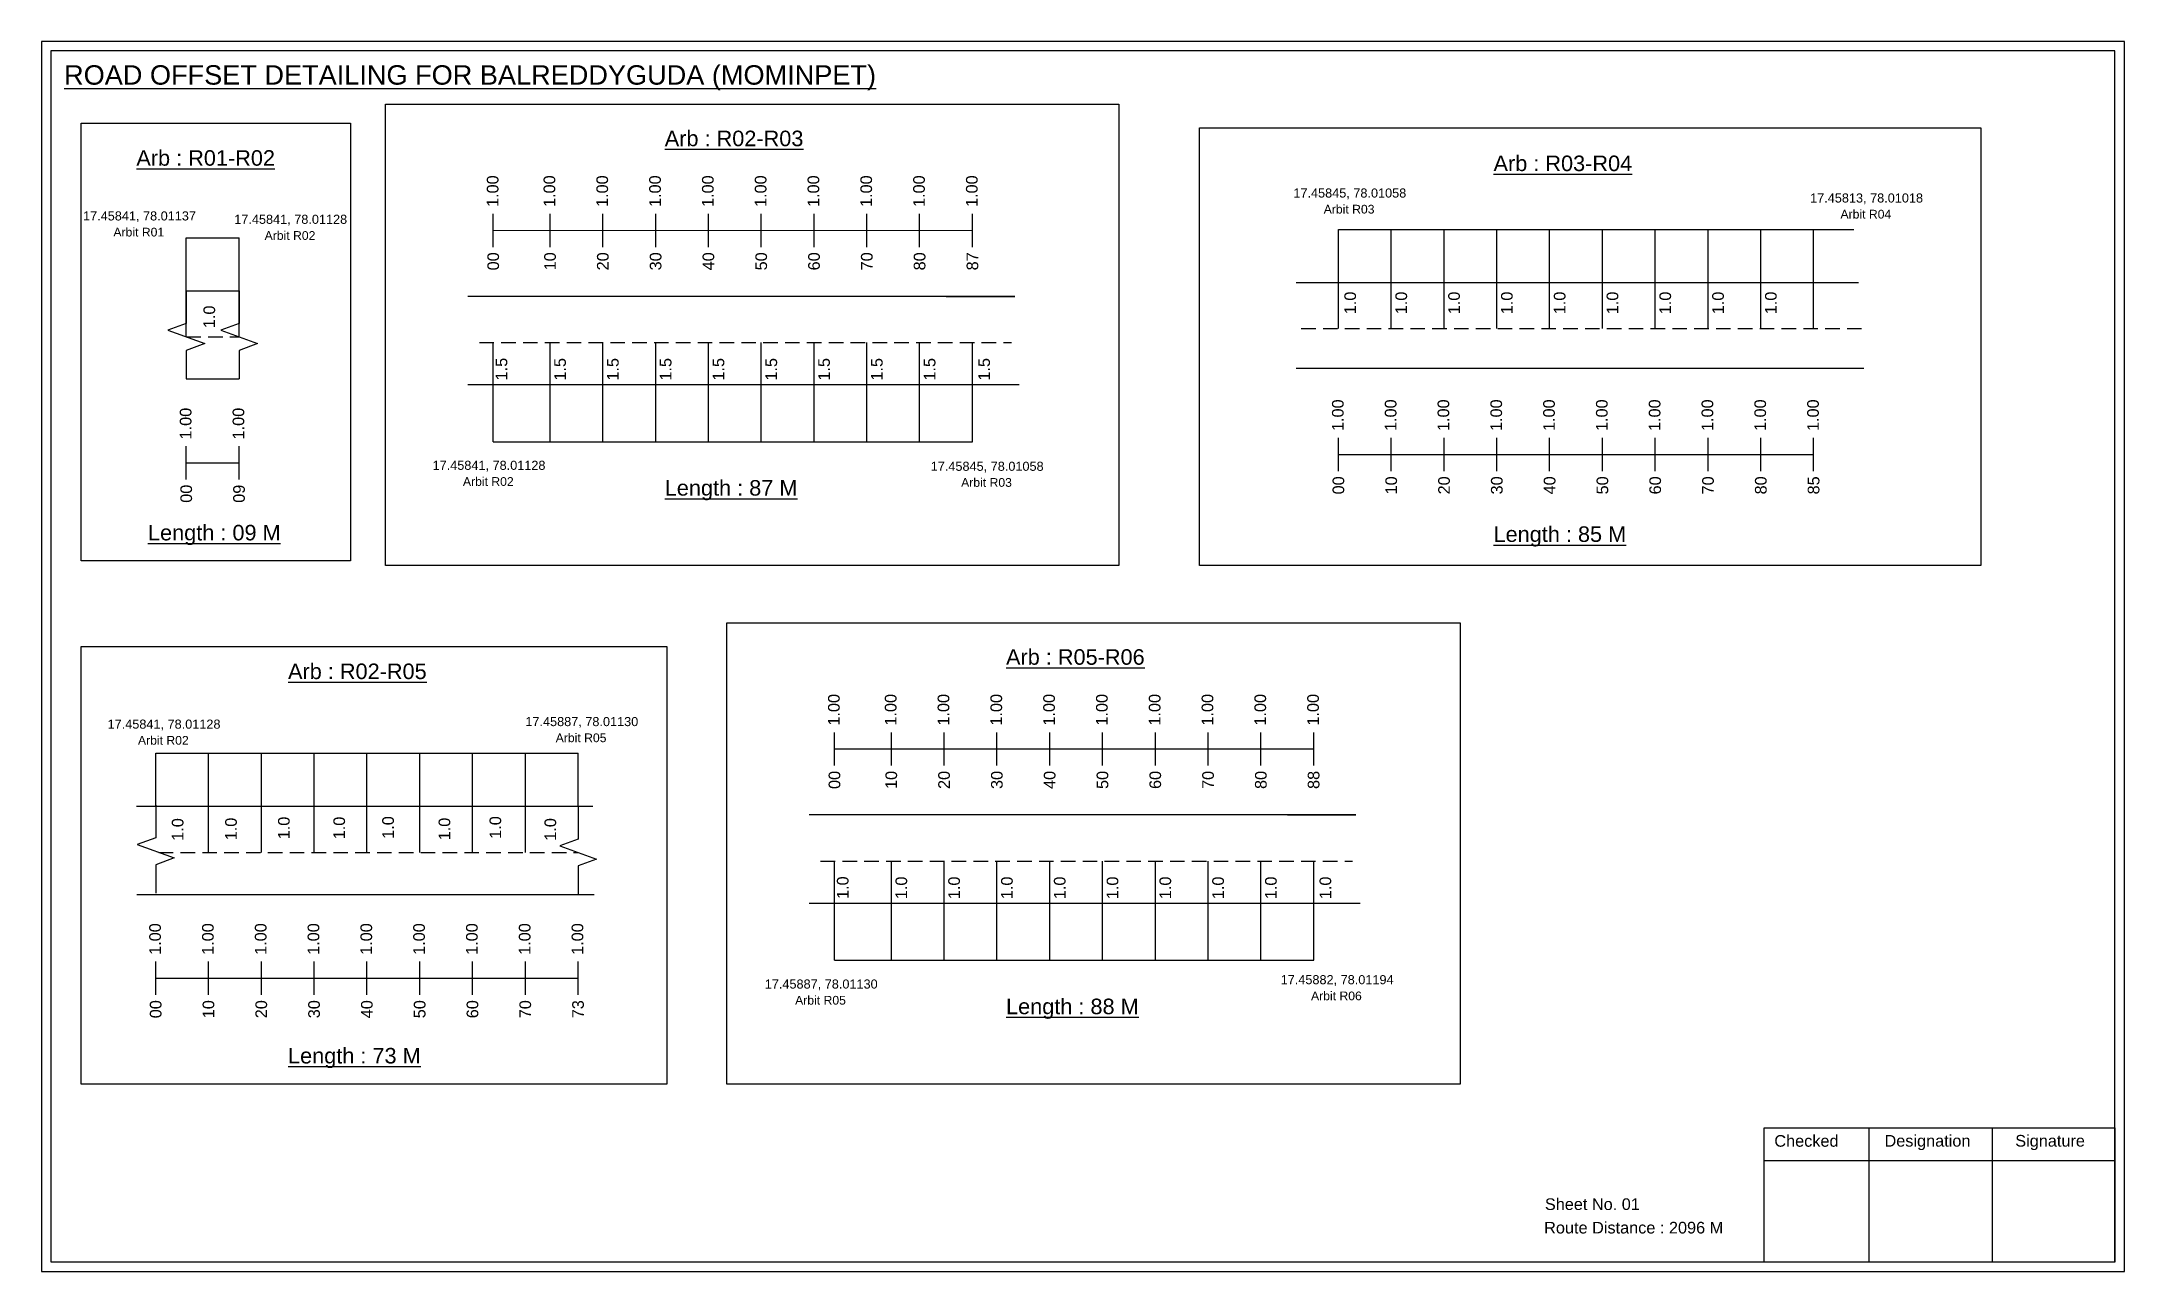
# Model space of a CAD drawing. Header units: inches. Extents: x 425 to 5168, y 343 to 1601.
# Drawn here: x 1129 to 1665, y 343 to 660 of the extents above; entities that cross this region are included whole.
import ezdxf

# ---------------------------------------------------------------- set-up
doc = ezdxf.new("R2010")
doc.units = ezdxf.units.IN
doc.header["$MEASUREMENT"] = 0
doc.linetypes.add('DASHED2', pattern=[0.375, 0.25, -0.125])
doc.layers.add('PDF_Geometry', color=7, linetype='Continuous')
doc.layers.add('PDF_Text', color=5, linetype='Continuous')
doc.styles.add('PDF Arial', font='arial.ttf')
doc.styles.get("Standard").update_dxf_attribs({"font": 'arial.ttf'})

msp = doc.modelspace()

# ---------------------------------------------------------------- texts
at = {"color": 242, "true_color": 0xcd2027}
for s, height, p in [('%%UROAD OFFSET DETAILING FOR BALREDDYGUDA (MOMINPET)', 5, (1134.56, 648.69)), ('%%UArb : R02-R03', 4, (1289.29, 632.84)), ('%%UArb : R01-R02', 4, (1153.18, 627.81)), ('%%UArb : R03-R04', 4, (1502.77, 626.42)), ('%%ULength : 87 M', 4, (1289.29, 542.84)), ('%%ULength : 09 M', 4, (1156.18, 531.31)), ('%%ULength : 85 M', 4, (1502.77, 530.92)), ('%%UArb : R02-R05', 4, (1192.25, 495.59)), ('%%UArb : R05-R06', 4, (1377.2, 499.28)), ('%%ULength : 88 M', 4, (1377.2, 409.28)), ('%%ULength : 73 M', 4, (1192.25, 396.59))]:
    msp.add_text(s, height=height, dxfattribs=at).set_placement(p)
at = {"color": 217, "true_color": 0x93278f}
for s, p in [('1.00', (1246.45, 617.17)), ('1.00', (1261.08, 617.17)), ('1.00', (1274.68, 617.17)), ('1.00', (1288.28, 617.17)), ('1.00', (1301.88, 617.17)), ('1.00', (1315.48, 617.17)), ('1.00', (1329.08, 617.17)), ('1.00', (1342.68, 617.17)), ('1.00', (1356.28, 617.17)), ('1.00', (1369.88, 617.17)), ('00', (1246.6, 600.85)), ('10', (1261.23, 600.85)), ('20', (1274.83, 600.85)), ('30', (1288.43, 600.85)), ('40', (1302.03, 600.85)), ('50', (1315.63, 600.85)), ('60', (1329.23, 600.85)), ('70', (1342.83, 600.85)), ('80', (1356.43, 600.85)), ('87', (1370.03, 600.85)), ('1.00', (1167.37, 557.31)), ('1.00', (1180.97, 557.31)), ('1.00', (1464.16, 559.47)), ('1.00', (1477.76, 559.47)), ('1.00', (1491.36, 559.47)), ('1.00', (1504.96, 559.47)), ('1.00', (1518.56, 559.47)), ('1.00', (1532.16, 559.47)), ('1.00', (1545.76, 559.47)), ('1.00', (1559.36, 559.47)), ('1.00', (1572.96, 559.47)), ('1.00', (1586.56, 559.47)), ('00', (1464.31, 543.15)), ('10', (1477.91, 543.15)), ('20', (1491.51, 543.15)), ('30', (1505.11, 543.15)), ('40', (1518.71, 543.15)), ('50', (1532.31, 543.15)), ('60', (1545.91, 543.15)), ('70', (1559.51, 543.15)), ('80', (1573.11, 543.15)), ('85', (1586.71, 543.15)), ('00', (1167.52, 540.99)), ('09', (1181.12, 540.99)), ('1.00', (1334.35, 483.6)), ('1.00', (1348.98, 483.6)), ('1.00', (1362.58, 483.6)), ('1.00', (1376.18, 483.6)), ('1.00', (1389.78, 483.6)), ('1.00', (1403.38, 483.6)), ('1.00', (1416.98, 483.6)), ('1.00', (1430.58, 483.6)), ('1.00', (1444.18, 483.6)), ('1.00', (1457.78, 483.6)), ('00', (1334.5, 467.28)), ('10', (1349.13, 467.28)), ('20', (1362.73, 467.28)), ('30', (1376.33, 467.28)), ('40', (1389.93, 467.28)), ('50', (1403.53, 467.28)), ('60', (1417.13, 467.28)), ('70', (1430.73, 467.28)), ('80', (1444.33, 467.28)), ('88', (1457.93, 467.28)), ('1.00', (1159.5, 424.55)), ('1.00', (1173.1, 424.55)), ('1.00', (1186.7, 424.55)), ('1.00', (1200.3, 424.55)), ('1.00', (1213.9, 424.55)), ('1.00', (1227.5, 424.55)), ('1.00', (1241.1, 424.55)), ('1.00', (1254.7, 424.55)), ('1.00', (1268.3, 424.55)), ('00', (1159.65, 408.23)), ('10', (1173.25, 408.23)), ('20', (1186.85, 408.23)), ('30', (1200.45, 408.23)), ('40', (1214.05, 408.23)), ('50', (1227.65, 408.23)), ('60', (1241.25, 408.23)), ('70', (1254.85, 408.23)), ('73', (1268.45, 408.23))]:
    msp.add_text(s, height=3, rotation=90, dxfattribs=at).set_placement(p)
at = {"color": 5}
for s, height, p in [('17.45845, 78.01058', 2.34, (1451.21, 619.61)), ('Arbit R03', 2.246, (1459.03, 615.49)), ('17.45813, 78.01018', 2.34, (1584.32, 618.33)), ('17.45841, 78.01137', 2.34, (1139.45, 613.71)), ('Arbit R01', 2.246, (1147.27, 609.58)), ('17.45841, 78.01128', 2.34, (1178.4, 612.84)), ('Arbit R04', 2.246, (1592.14, 614.21)), ('Arbit R02', 2.246, (1186.22, 608.71)), ('17.45841, 78.01128', 2.34, (1229.48, 549.48)), ('Arbit R02', 2.246, (1237.3, 545.35)), ('17.45845, 78.01058', 2.34, (1357.8, 549.23)), ('Arbit R03', 2.246, (1365.63, 545.11)), ('17.45841, 78.01128', 2.34, (1145.77, 482.82)), ('17.45887, 78.01130', 2.34, (1253.38, 483.47)), ('Arbit R02', 2.246, (1153.59, 478.69)), ('Arbit R05', 2.246, (1261.2, 479.34)), ('17.45882, 78.01194', 2.34, (1447.94, 417)), ('17.45887, 78.01130', 2.34, (1315.05, 415.88)), ('Arbit R05', 2.246, (1322.87, 411.75)), ('Arbit R06', 2.246, (1455.76, 412.87))]:
    msp.add_text(s, height=height, dxfattribs=at).set_placement(p)
for s, p in [('1.0', (1173.46, 585.97)), ('1.0', (1467.34, 589.55)), ('1.0', (1480.5, 589.55)), ('1.0', (1494.1, 589.55)), ('1.0', (1507.7, 589.55)), ('1.0', (1521.3, 589.55)), ('1.0', (1534.9, 589.55)), ('1.0', (1548.5, 589.55)), ('1.0', (1562.1, 589.55)), ('1.0', (1575.7, 589.55)), ('1.5', (1248.72, 572.51)), ('1.5', (1263.82, 572.46)), ('1.5', (1277.42, 572.46)), ('1.5', (1291.02, 572.46)), ('1.5', (1304.62, 572.46)), ('1.5', (1318.22, 572.46)), ('1.5', (1331.82, 572.46)), ('1.5', (1345.42, 572.46)), ('1.5', (1359.02, 572.46)), ('1.5', (1373.05, 572.46)), ('1.0', (1165.31, 453.94)), ('1.0', (1179.05, 454.06)), ('1.0', (1192.67, 454.32)), ('1.0', (1206.93, 454.32)), ('1.0', (1219.52, 454.45)), ('1.0', (1234.04, 454.06)), ('1.0', (1247.15, 454.45)), ('1.0', (1261.31, 453.95)), ('1.0', (1336.63, 438.95)), ('1.0', (1351.72, 438.9)), ('1.0', (1365.32, 438.9)), ('1.0', (1378.92, 438.9)), ('1.0', (1392.52, 438.9)), ('1.0', (1406.12, 438.9)), ('1.0', (1419.72, 438.9)), ('1.0', (1433.32, 438.9)), ('1.0', (1446.92, 438.9)), ('1.0', (1460.95, 438.9))]:
    msp.add_text(s, height=3, rotation=90).set_placement(p)
for s, p in [('Sheet No. 01', (1516, 358.85)), ('Route Distance : 2096 M', (1515.81, 352.8))]:
    msp.add_text(s, height=3).set_placement(p)
at = {"layer": 'PDF_Text', "color": 7, "attachment_point": 7, "style": 'PDF Arial'}
for s, insert, char_height in [('Checked', (1575.1, 375.1), 3.001), ('Designation', (1603.48, 374.27), 3.0006), ('Signature', (1637.16, 374.27), 3.001)]:
    msp.add_mtext(s, dxfattribs=dict(at, insert=insert, char_height=char_height))

# ---------------------------------------------------------------- linework, layer by layer
at = {"color": 217, "true_color": 0x93278f}
for p, q in [((1245.12, 606.87), (1245.12, 615.43)), ((1259.75, 606.87), (1259.75, 615.43)), ((1273.35, 606.87), (1273.35, 615.43)), ((1286.95, 606.87), (1286.95, 615.43)), ((1300.55, 606.87), (1300.55, 615.43)), ((1314.15, 606.87), (1314.15, 615.43)), ((1327.75, 606.87), (1327.75, 615.43)), ((1341.35, 606.87), (1341.35, 615.43)), ((1354.95, 606.87), (1354.95, 615.43)), ((1368.55, 606.87), (1368.55, 615.43)), ((1245.12, 611.15), (1368.55, 611.22)), ((1166.04, 547.02), (1166.04, 555.57)), ((1179.64, 547.02), (1179.64, 555.57)), ((1462.83, 549.17), (1462.83, 557.73)), ((1462.83, 553.44), (1585.23, 553.47)), ((1476.43, 549.17), (1476.43, 557.73)), ((1490.03, 549.17), (1490.03, 557.73)), ((1503.63, 549.17), (1503.63, 557.73)), ((1517.23, 549.17), (1517.23, 557.73)), ((1530.83, 549.17), (1530.83, 557.73)), ((1544.43, 549.17), (1544.43, 557.73)), ((1558.03, 549.17), (1558.03, 557.73)), ((1571.63, 549.17), (1571.63, 557.73)), ((1585.23, 549.17), (1585.23, 557.73)), ((1166.04, 551.29), (1179.64, 551.29)), ((1333.03, 473.31), (1333.03, 481.87)), ((1333.03, 477.59), (1456.46, 477.66)), ((1347.66, 473.31), (1347.66, 481.87)), ((1361.26, 473.31), (1361.26, 481.87)), ((1374.86, 473.31), (1374.86, 481.87)), ((1388.46, 473.31), (1388.46, 481.87)), ((1402.06, 473.31), (1402.06, 481.87)), ((1415.66, 473.31), (1415.66, 481.87)), ((1429.26, 473.31), (1429.26, 481.87)), ((1442.86, 473.31), (1442.86, 481.87)), ((1456.46, 473.31), (1456.46, 481.87)), ((1158.18, 414.25), (1158.18, 422.81)), ((1158.18, 418.52), (1266.98, 418.52)), ((1171.78, 414.25), (1171.78, 422.81)), ((1185.38, 414.25), (1185.38, 422.81)), ((1198.98, 414.25), (1198.98, 422.81)), ((1212.58, 414.25), (1212.58, 422.81)), ((1226.18, 414.25), (1226.18, 422.81)), ((1239.78, 414.25), (1239.78, 422.81)), ((1253.38, 414.25), (1253.38, 422.81)), ((1266.98, 414.25), (1266.98, 422.81))]:
    msp.add_line(p, q, dxfattribs=at)
at = {"color": 5}
for p, q in [((1166.04, 609.25), (1179.64, 609.25)), ((1462.83, 611.41), (1595.61, 611.41)), ((1245.12, 556.73), (1368.55, 556.73)), ((1158.18, 476.49), (1266.98, 476.49)), ((1333.03, 423.17), (1456.46, 423.17))]:
    msp.add_line(p, q, dxfattribs=at)
for p, q in [((1166.04, 583.72), (1166.04, 609.25)), ((1179.64, 583.72), (1179.64, 609.25)), ((1462.83, 585.87), (1462.83, 611.41)), ((1476.43, 585.87), (1476.43, 611.41)), ((1490.03, 585.87), (1490.03, 611.41)), ((1503.63, 585.87), (1503.63, 611.41)), ((1517.23, 585.87), (1517.23, 611.41)), ((1530.83, 585.87), (1530.83, 611.41)), ((1544.43, 585.87), (1544.43, 611.41)), ((1558.03, 585.87), (1558.03, 611.41)), ((1571.63, 585.87), (1571.63, 611.41)), ((1585.23, 585.87), (1585.23, 611.41)), ((1166.04, 595.6), (1179.64, 595.6)), ((1451.95, 597.76), (1596.74, 597.76)), ((1379.43, 594.15), (1238.57, 594.15)), ((1361.81, 594.15), (1379.43, 594.15)), ((1245.12, 556.73), (1245.12, 582.26)), ((1259.75, 556.73), (1259.75, 582.26)), ((1273.35, 556.73), (1273.35, 582.26)), ((1286.95, 556.73), (1286.95, 582.26)), ((1300.55, 556.73), (1300.55, 582.26)), ((1314.15, 556.73), (1314.15, 582.26)), ((1327.75, 556.73), (1327.75, 582.26)), ((1341.35, 556.73), (1341.35, 582.26)), ((1354.95, 556.73), (1354.95, 582.26)), ((1368.55, 556.73), (1368.55, 582.26)), ((1598.15, 575.57), (1451.95, 575.57)), ((1166.04, 572.91), (1179.64, 572.91)), ((1238.57, 571.46), (1270.68, 571.46)), ((1270.68, 571.46), (1380.56, 571.46)), ((1158.18, 462.84), (1158.18, 476.49)), ((1171.78, 450.95), (1171.78, 476.49)), ((1185.38, 450.95), (1185.38, 476.49)), ((1198.98, 450.95), (1198.98, 476.49)), ((1212.58, 450.95), (1212.58, 476.49)), ((1226.18, 450.95), (1226.18, 476.49)), ((1239.78, 450.95), (1239.78, 476.49)), ((1253.38, 450.95), (1253.38, 476.49)), ((1266.98, 462.84), (1266.98, 476.49)), ((1153.18, 462.84), (1270.79, 462.89)), ((1467.33, 460.59), (1326.47, 460.59)), ((1449.71, 460.59), (1467.33, 460.59)), ((1333.03, 423.17), (1333.03, 448.7)), ((1347.66, 423.17), (1347.66, 448.7)), ((1361.26, 423.17), (1361.26, 448.7)), ((1374.86, 423.17), (1374.86, 448.7)), ((1388.46, 423.17), (1388.46, 448.7)), ((1402.06, 423.17), (1402.06, 448.7)), ((1415.66, 423.17), (1415.66, 448.7)), ((1429.26, 423.17), (1429.26, 448.7)), ((1442.86, 423.17), (1442.86, 448.7)), ((1456.46, 423.17), (1456.46, 448.7)), ((1153.32, 440.15), (1271.1, 440.15)), ((1326.47, 437.9), (1358.59, 437.9)), ((1358.59, 437.9), (1468.46, 437.9))]:
    msp.add_line(p, q)
at = {"linetype": 'DASHED2', "ltscale": 15}
for p, q in [((1453.22, 585.87), (1597.59, 585.87)), ((1166.04, 583.72), (1179.64, 583.72)), ((1241.54, 582.26), (1378.58, 582.26)), ((1158.94, 450.95), (1266.98, 450.95)), ((1329.44, 448.7), (1466.48, 448.7))]:
    msp.add_line(p, q, dxfattribs=at)
for points in [[(1138.95, 638.73), (1208.32, 638.73), (1208.32, 526.05), (1138.95, 526.05)], [(1217.35, 643.68), (1406.28, 643.68), (1406.28, 524.85), (1217.35, 524.85)], [(1427.06, 637.53), (1628.29, 637.53), (1628.29, 524.85), (1427.06, 524.85)], [(1305.25, 510.11), (1494.18, 510.11), (1494.18, 391.29), (1305.25, 391.29)], [(1138.95, 503.97), (1289.8, 503.97), (1289.8, 391.29), (1138.95, 391.29)]]:
    msp.add_lwpolyline(points, close=True)
at = {"linetype": 'Continuous'}
for points in [[(1166.04, 595.6), (1166.04, 587.17), (1161.3, 585.44), (1170.79, 581.99), (1166.04, 580.26), (1166.04, 572.91)], [(1179.64, 595.6), (1179.64, 587.17), (1174.9, 585.44), (1184.39, 581.99), (1179.64, 580.26), (1179.64, 572.91)], [(1158.16, 463.12), (1158.16, 454.69), (1153.41, 452.96), (1162.9, 449.51), (1158.16, 447.78), (1158.16, 440.43)], [(1266.98, 462.84), (1266.98, 454.4), (1262.23, 452.68), (1271.72, 449.23), (1266.98, 447.5), (1266.98, 440.15)]]:
    msp.add_lwpolyline(points, dxfattribs=at)
at = {"layer": 'PDF_Geometry'}
for points in [[(1128.79, 659.76), (1128.79, 343.05), (1665.26, 343.05), (1665.26, 659.76)], [(1131.11, 657.43), (1131.11, 345.47), (1662.84, 345.47), (1662.84, 657.43)]]:
    msp.add_lwpolyline(points, close=True, dxfattribs=at)
at = {"layer": 'PDF_Geometry', "color": 242, "true_color": 0xcc1f26}
msp.add_lwpolyline([(1662.84, 345.38), (1572.5, 345.38), (1572.5, 379.99), (1662.84, 379.99)], close=True, dxfattribs=at)
for points in [[(1599.48, 379.99), (1599.48, 345.38)], [(1631.21, 379.99), (1631.21, 345.38)], [(1572.5, 371.61), (1662.84, 371.61)]]:
    msp.add_lwpolyline(points, dxfattribs=at)

msp.set_redraw_order([(e.dxf.handle, doc.entitydb.next_handle()) for e in msp.query("TEXT MTEXT ATTDEF DIMENSION ARC_DIMENSION")])  # texts and dimensions are drawn at this point

doc.saveas('drawing.dxf')
